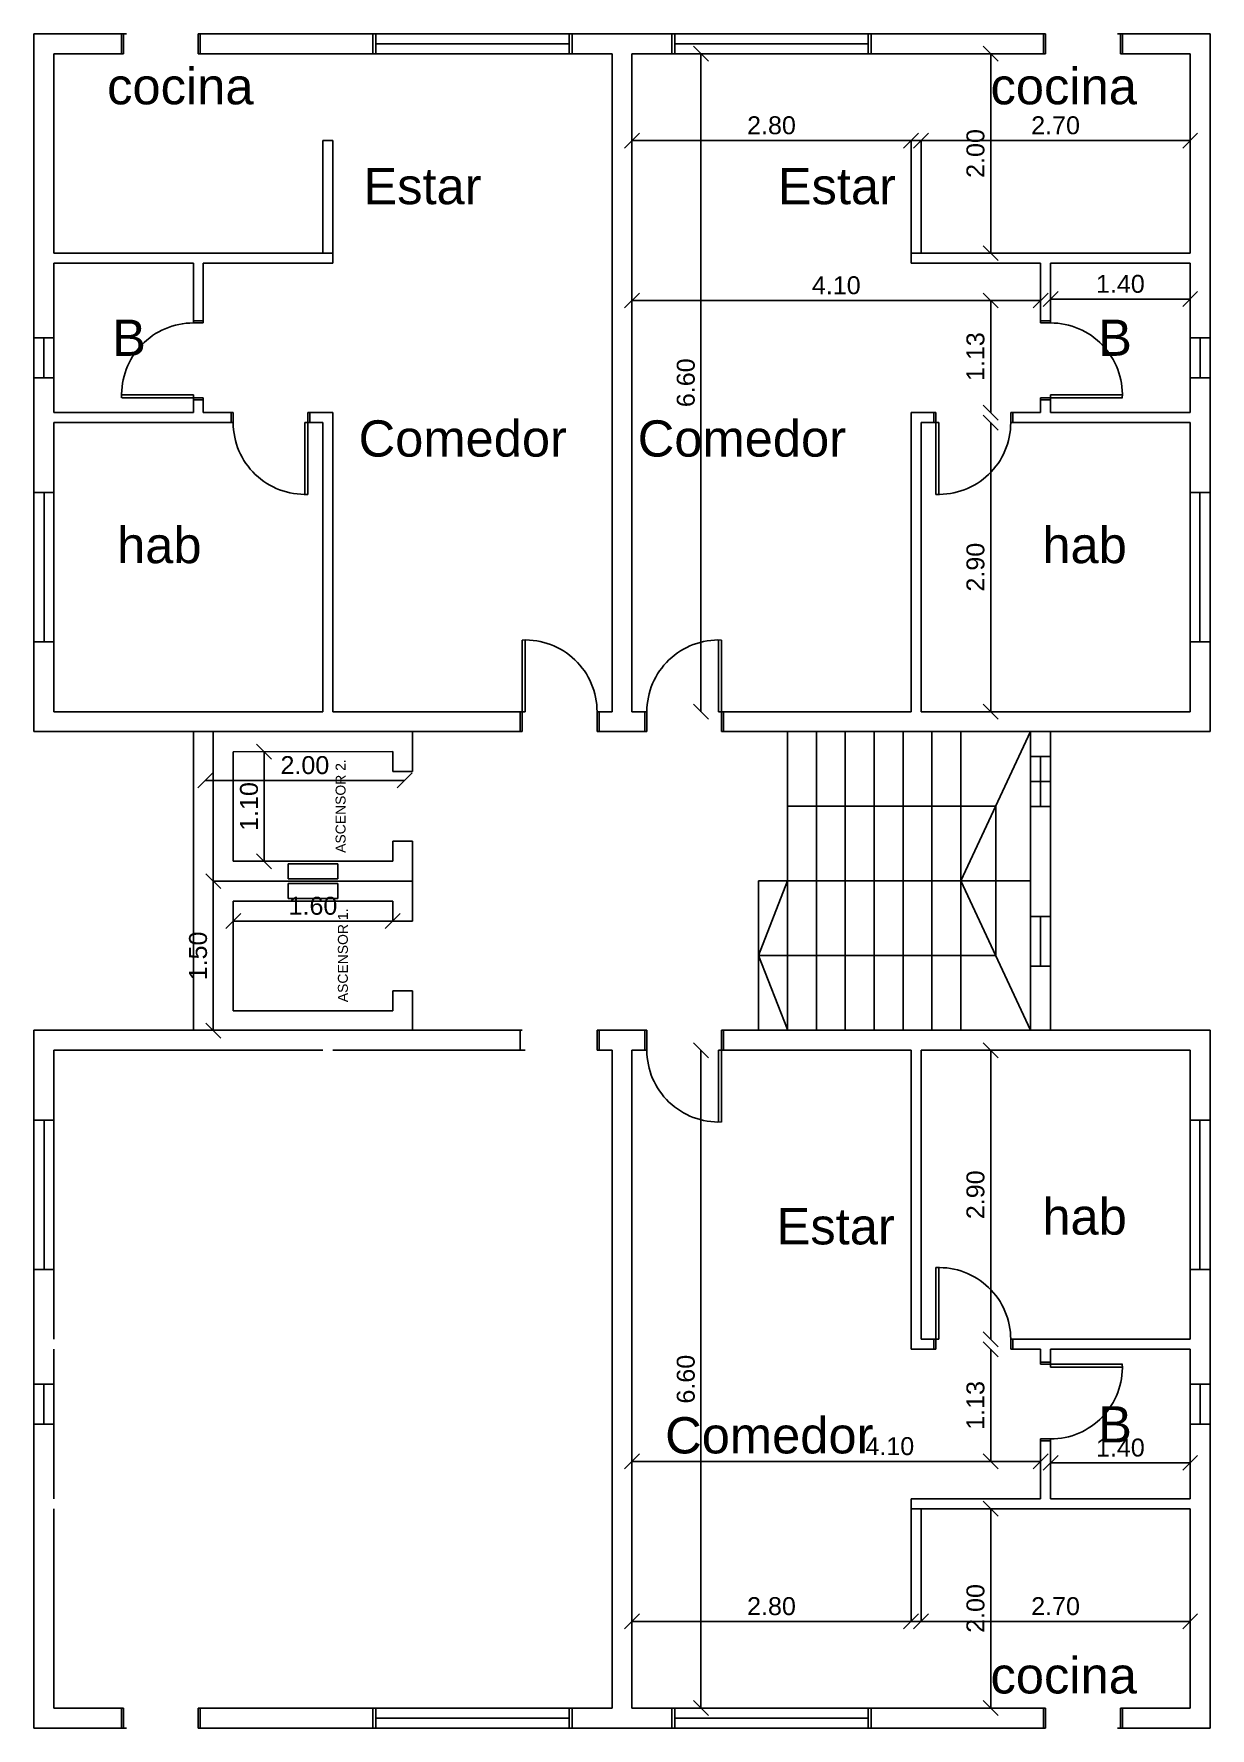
# Model space of a CAD drawing. Header units: millimetres. Extents: x 2359 to 2651, y 2020 to 2122.
# Drawn here: x 2365.4 to 2377.2, y 2047.5 to 2064.5 of the extents above; entities that cross this region are included whole.
import ezdxf

# ---------------------------------------------------------------- set-up
doc = ezdxf.new("R2010")
doc.units = ezdxf.units.MM
doc.layers.get('0').update_dxf_attribs({"color": 4})
doc.styles.get("Standard").update_dxf_attribs({"font": 'arial.ttf'})
doc.dimstyles.new('Para Interiores', dxfattribs={"dimtxt": 0.18, "dimasz": 0.15, "dimexe": 0.18, "dimexo": 0.0625, "dimgap": 0.06, "dimtad": 1, "dimzin": 4, "dimdsep": 46, "dimtxsty": 'Standard', "dimblk": 'OBLIQUE', "dimcen": 1, "dimse1": 1, "dimse2": 1, "dimclrd": 2, "dimadec": 0, "dimazin": 0, "dimtfac": 1, "dimtofl": 0, "dimtmove": 0, "dimatfit": 3, "dimfxl": 1, "dimtolj": 1, "dimtzin": 0, "dimarcsym": 1})

msp = doc.modelspace()

# ---------------------------------------------------------------- texts
at = {"color": 4, "ltscale": 0.05}
for s, insert, char_height, attachment_point in [('cocina', (2366.137, 2064.155), 0.3638, 1), ('\\PEstar', (2369.894, 2062.784), 0.3638, 9), ('\\PEstar', (2374.051, 2062.784), 0.3638, 9), ('B', (2366.187, 2061.632), 0.364, 1), ('B', (2376.418, 2061.632), 0.364, 3), ('Comedor', (2370.75, 2060.252), 0.3638, 9), ('Comedor', (2373.55, 2060.252), 0.3638, 9), ('hab', (2366.237, 2059.552), 0.3638, 1), ('hab', (2376.367, 2059.552), 0.3638, 3), ('hab', (2376.367, 2052.447), 0.3638, 9), ('\\PEstar', (2374.039, 2052.349), 0.3638, 9), ('Comedor', (2373.825, 2050.252), 0.3638, 9), ('B', (2376.418, 2050.367), 0.364, 9), ('cocina', (2376.468, 2047.844), 0.3638, 9)]:
    msp.add_mtext_dynamic_manual_height_columns(s, width=2.58609, gutter_width=12.5, heights=[0], dxfattribs=dict(at, insert=insert, char_height=char_height, attachment_point=attachment_point))
at = {"color": 7, "ltscale": 0.05, "insert": (2376.468, 2064.155), "char_height": 0.3638, "attachment_point": 3}
msp.add_mtext_dynamic_manual_height_columns('cocina', width=2.58609, gutter_width=12.5, heights=[0], dxfattribs=at)
at = {"color": 7, "char_height": 0.1, "attachment_point": 1, "rotation": 90}
for s, insert in [('ASCENSOR 2.', (2368.429, 2056.282)), ('ASCENSOR 1.', (2368.452, 2054.784))]:
    msp.add_mtext_dynamic_manual_height_columns(s, width=6.20163, gutter_width=12.5, heights=[0], dxfattribs=dict(at, insert=insert))

# ---------------------------------------------------------------- blocks, each defined once
blk = doc.blocks.new('_Oblique')
at = {"color": 0, "linetype": 'ByBlock', "lineweight": -2}
blk.add_line((-0.5, -0.5), (0.5, 0.5), dxfattribs=at)
blk = doc.blocks.new('*D156')
at = {"color": 2, "lineweight": -2, "transparency": 16777216}
blk.add_line((2377.002, 2063.428), (2374.302, 2063.428), dxfattribs=at)
at = {"layer": 'Defpoints', "color": 0, "transparency": 16777216}
for p in [(2377.002, 2063.805), (2374.302, 2063.428), (2374.302, 2062.746)]:
    blk.add_point(p, dxfattribs=at)
at = {"color": 2, "lineweight": -2, "transparency": 16777216, "xscale": 0.15, "yscale": 0.15, "zscale": 0.15, "rotation": 180}
blk.add_blockref('_Oblique', (2374.302, 2063.428), dxfattribs=at)
at = {"color": 2, "lineweight": -2, "transparency": 16777216, "xscale": 0.15, "yscale": 0.15, "zscale": 0.15}
blk.add_blockref('_Oblique', (2377.002, 2063.428), dxfattribs=at)
at = {"color": 0, "transparency": 16777216, "insert": (2375.652, 2063.58), "char_height": 0.18, "attachment_point": 5}
blk.add_mtext('\\A1;2.70', dxfattribs=at)
blk = doc.blocks.new('*D149')
at = {"color": 2, "lineweight": -2, "transparency": 16777216}
blk.add_line((2374.202, 2063.428), (2371.402, 2063.428), dxfattribs=at)
at = {"layer": 'Defpoints', "color": 0, "transparency": 16777216}
for p in [(2371.402, 2063.428), (2374.202, 2063.428), (2371.402, 2062.707)]:
    blk.add_point(p, dxfattribs=at)
at = {"color": 2, "lineweight": -2, "transparency": 16777216, "xscale": 0.15, "yscale": 0.15, "zscale": 0.15, "rotation": 180}
blk.add_blockref('_Oblique', (2371.402, 2063.428), dxfattribs=at)
at = {"color": 2, "lineweight": -2, "transparency": 16777216, "xscale": 0.15, "yscale": 0.15, "zscale": 0.15}
blk.add_blockref('_Oblique', (2374.202, 2063.428), dxfattribs=at)
at = {"color": 0, "transparency": 16777216, "insert": (2372.802, 2063.58), "char_height": 0.18, "attachment_point": 5}
blk.add_mtext('\\A1;2.80', dxfattribs=at)
blk = doc.blocks.new('*D158')
at = {"color": 2, "lineweight": -2, "transparency": 16777216}
blk.add_line((2375.001, 2064.298), (2375.001, 2062.298), dxfattribs=at)
at = {"layer": 'Defpoints', "color": 0, "transparency": 16777216}
for p in [(2375.087, 2064.298), (2375.001, 2062.298), (2375.087, 2062.298)]:
    blk.add_point(p, dxfattribs=at)
at = {"color": 2, "lineweight": -2, "transparency": 16777216, "xscale": 0.15, "yscale": 0.15, "zscale": 0.15}
for p, rotation in [((2375.001, 2064.298), 90), ((2375.001, 2062.298), 270)]:
    blk.add_blockref('_Oblique', p, dxfattribs=dict(at, rotation=rotation))
at = {"color": 0, "transparency": 16777216, "insert": (2374.849, 2063.298), "char_height": 0.18, "attachment_point": 5, "rotation": 90}
blk.add_mtext('\\A1;2.00', dxfattribs=at)
blk = doc.blocks.new('*D159')
at = {"color": 2, "lineweight": -2, "transparency": 16777216}
blk.add_line((2375.001, 2061.823), (2375.001, 2060.698), dxfattribs=at)
at = {"layer": 'Defpoints', "color": 0, "transparency": 16777216}
for p in [(2375.001, 2061.823), (2375.001, 2060.698), (2376.568, 2060.698)]:
    blk.add_point(p, dxfattribs=at)
at = {"color": 2, "lineweight": -2, "transparency": 16777216, "xscale": 0.15, "yscale": 0.15, "zscale": 0.15}
for p, rotation in [((2375.001, 2061.823), 90), ((2375.001, 2060.698), 270)]:
    blk.add_blockref('_Oblique', p, dxfattribs=dict(at, rotation=rotation))
at = {"color": 0, "transparency": 16777216, "insert": (2374.849, 2061.26), "char_height": 0.18, "attachment_point": 5, "rotation": 90}
blk.add_mtext('\\A1;1.13', dxfattribs=at)
blk = doc.blocks.new('*D160')
at = {"color": 2, "lineweight": -2, "transparency": 16777216}
blk.add_line((2375.001, 2060.598), (2375.001, 2057.698), dxfattribs=at)
at = {"layer": 'Defpoints', "color": 0, "transparency": 16777216}
for p in [(2375.001, 2060.598), (2375.001, 2057.698), (2376.568, 2057.698)]:
    blk.add_point(p, dxfattribs=at)
at = {"color": 2, "lineweight": -2, "transparency": 16777216, "xscale": 0.15, "yscale": 0.15, "zscale": 0.15}
for p, rotation in [((2375.001, 2060.598), 90), ((2375.001, 2057.698), 270)]:
    blk.add_blockref('_Oblique', p, dxfattribs=dict(at, rotation=rotation))
at = {"color": 0, "transparency": 16777216, "insert": (2374.849, 2059.148), "char_height": 0.18, "attachment_point": 5, "rotation": 90}
blk.add_mtext('\\A1;2.90', dxfattribs=at)
blk = doc.blocks.new('*D161')
at = {"color": 2, "lineweight": -2, "transparency": 16777216}
blk.add_line((2377.002, 2061.837), (2375.602, 2061.837), dxfattribs=at)
at = {"layer": 'Defpoints', "color": 0, "transparency": 16777216}
for p in [(2375.602, 2061.837), (2375.602, 2061.823), (2377.002, 2061.823)]:
    blk.add_point(p, dxfattribs=at)
at = {"color": 2, "lineweight": -2, "transparency": 16777216, "xscale": 0.15, "yscale": 0.15, "zscale": 0.15, "rotation": 180}
blk.add_blockref('_Oblique', (2375.602, 2061.837), dxfattribs=at)
at = {"color": 2, "lineweight": -2, "transparency": 16777216, "xscale": 0.15, "yscale": 0.15, "zscale": 0.15}
blk.add_blockref('_Oblique', (2377.002, 2061.837), dxfattribs=at)
at = {"color": 0, "transparency": 16777216, "insert": (2376.302, 2061.989), "char_height": 0.18, "attachment_point": 5}
blk.add_mtext('\\A1;1.40', dxfattribs=at)
blk = doc.blocks.new('*D150')
at = {"color": 2, "lineweight": -2, "transparency": 16777216}
blk.add_line((2375.502, 2061.823), (2371.402, 2061.823), dxfattribs=at)
at = {"layer": 'Defpoints', "color": 0, "transparency": 16777216}
for p in [(2371.402, 2061.823), (2371.402, 2061.823), (2375.502, 2061.823)]:
    blk.add_point(p, dxfattribs=at)
at = {"color": 2, "lineweight": -2, "transparency": 16777216, "xscale": 0.15, "yscale": 0.15, "zscale": 0.15, "rotation": 180}
blk.add_blockref('_Oblique', (2371.402, 2061.823), dxfattribs=at)
at = {"color": 2, "lineweight": -2, "transparency": 16777216, "xscale": 0.15, "yscale": 0.15, "zscale": 0.15}
blk.add_blockref('_Oblique', (2375.502, 2061.823), dxfattribs=at)
at = {"color": 0, "transparency": 16777216, "insert": (2373.452, 2061.975), "char_height": 0.18, "attachment_point": 5}
blk.add_mtext('\\A1;4.10', dxfattribs=at)
blk = doc.blocks.new('*D162')
at = {"color": 2, "lineweight": -2, "transparency": 16777216}
blk.add_line((2372.094, 2064.298), (2372.094, 2057.698), dxfattribs=at)
at = {"layer": 'Defpoints', "color": 0, "transparency": 16777216}
for p in [(2372.802, 2064.298), (2372.094, 2057.698), (2372.802, 2057.698)]:
    blk.add_point(p, dxfattribs=at)
at = {"color": 2, "lineweight": -2, "transparency": 16777216, "xscale": 0.15, "yscale": 0.15, "zscale": 0.15}
for p, rotation in [((2372.094, 2064.298), 90), ((2372.094, 2057.698), 270)]:
    blk.add_blockref('_Oblique', p, dxfattribs=dict(at, rotation=rotation))
at = {"color": 0, "transparency": 16777216, "insert": (2371.943, 2060.998), "char_height": 0.18, "attachment_point": 5, "rotation": 90}
blk.add_mtext('\\A1;6.60', dxfattribs=at)
blk = doc.blocks.new('*D172')
at = {"color": 2, "lineweight": -2, "transparency": 16777216}
blk.add_line((2377.002, 2048.572), (2374.302, 2048.572), dxfattribs=at)
at = {"layer": 'Defpoints', "color": 0, "transparency": 16777216}
for p in [(2374.302, 2049.253), (2374.302, 2048.572), (2377.002, 2048.194)]:
    blk.add_point(p, dxfattribs=at)
at = {"color": 2, "lineweight": -2, "transparency": 16777216, "xscale": 0.15, "yscale": 0.15, "zscale": 0.15, "rotation": 180}
blk.add_blockref('_Oblique', (2374.302, 2048.572), dxfattribs=at)
at = {"color": 2, "lineweight": -2, "transparency": 16777216, "xscale": 0.15, "yscale": 0.15, "zscale": 0.15}
blk.add_blockref('_Oblique', (2377.002, 2048.572), dxfattribs=at)
at = {"color": 0, "transparency": 16777216, "insert": (2375.652, 2048.724), "char_height": 0.18, "attachment_point": 5}
blk.add_mtext('\\A1;2.70', dxfattribs=at)
blk = doc.blocks.new('*D151')
at = {"color": 2, "lineweight": -2, "transparency": 16777216}
blk.add_line((2374.202, 2048.572), (2371.402, 2048.572), dxfattribs=at)
at = {"layer": 'Defpoints', "color": 0, "transparency": 16777216}
for p in [(2371.402, 2049.293), (2371.402, 2048.572), (2374.202, 2048.572)]:
    blk.add_point(p, dxfattribs=at)
at = {"color": 2, "lineweight": -2, "transparency": 16777216, "xscale": 0.15, "yscale": 0.15, "zscale": 0.15, "rotation": 180}
blk.add_blockref('_Oblique', (2371.402, 2048.572), dxfattribs=at)
at = {"color": 2, "lineweight": -2, "transparency": 16777216, "xscale": 0.15, "yscale": 0.15, "zscale": 0.15}
blk.add_blockref('_Oblique', (2374.202, 2048.572), dxfattribs=at)
at = {"color": 0, "transparency": 16777216, "insert": (2372.802, 2048.724), "char_height": 0.18, "attachment_point": 5}
blk.add_mtext('\\A1;2.80', dxfattribs=at)
blk = doc.blocks.new('*D174')
at = {"color": 2, "lineweight": -2, "transparency": 16777216}
blk.add_line((2375.001, 2047.702), (2375.001, 2049.702), dxfattribs=at)
at = {"layer": 'Defpoints', "color": 0, "transparency": 16777216}
for p in [(2375.001, 2049.702), (2375.087, 2049.702), (2375.087, 2047.702)]:
    blk.add_point(p, dxfattribs=at)
at = {"color": 2, "lineweight": -2, "transparency": 16777216, "xscale": 0.15, "yscale": 0.15, "zscale": 0.15}
for p, rotation in [((2375.001, 2049.702), 90), ((2375.001, 2047.702), 270)]:
    blk.add_blockref('_Oblique', p, dxfattribs=dict(at, rotation=rotation))
at = {"color": 0, "transparency": 16777216, "insert": (2374.849, 2048.702), "char_height": 0.18, "attachment_point": 5, "rotation": 90}
blk.add_mtext('\\A1;2.00', dxfattribs=at)
blk = doc.blocks.new('*D175')
at = {"color": 2, "lineweight": -2, "transparency": 16777216}
blk.add_line((2375.001, 2050.177), (2375.001, 2051.302), dxfattribs=at)
at = {"layer": 'Defpoints', "color": 0, "transparency": 16777216}
for p in [(2375.001, 2051.302), (2376.568, 2051.302), (2375.001, 2050.177)]:
    blk.add_point(p, dxfattribs=at)
at = {"color": 2, "lineweight": -2, "transparency": 16777216, "xscale": 0.15, "yscale": 0.15, "zscale": 0.15}
for p, rotation in [((2375.001, 2051.302), 90), ((2375.001, 2050.177), 270)]:
    blk.add_blockref('_Oblique', p, dxfattribs=dict(at, rotation=rotation))
at = {"color": 0, "transparency": 16777216, "insert": (2374.849, 2050.739), "char_height": 0.18, "attachment_point": 5, "rotation": 90}
blk.add_mtext('\\A1;1.13', dxfattribs=at)
blk = doc.blocks.new('*D176')
at = {"color": 2, "lineweight": -2, "transparency": 16777216}
blk.add_line((2375.001, 2051.402), (2375.001, 2054.302), dxfattribs=at)
at = {"layer": 'Defpoints', "color": 0, "transparency": 16777216}
for p in [(2375.001, 2054.302), (2376.568, 2054.302), (2375.001, 2051.402)]:
    blk.add_point(p, dxfattribs=at)
at = {"color": 2, "lineweight": -2, "transparency": 16777216, "xscale": 0.15, "yscale": 0.15, "zscale": 0.15}
for p, rotation in [((2375.001, 2054.302), 90), ((2375.001, 2051.402), 270)]:
    blk.add_blockref('_Oblique', p, dxfattribs=dict(at, rotation=rotation))
at = {"color": 0, "transparency": 16777216, "insert": (2374.849, 2052.852), "char_height": 0.18, "attachment_point": 5, "rotation": 90}
blk.add_mtext('\\A1;2.90', dxfattribs=at)
blk = doc.blocks.new('*D177')
at = {"color": 2, "lineweight": -2, "transparency": 16777216}
blk.add_line((2377.002, 2050.163), (2375.602, 2050.163), dxfattribs=at)
at = {"layer": 'Defpoints', "color": 0, "transparency": 16777216}
for p in [(2375.602, 2050.177), (2375.602, 2050.163), (2377.002, 2050.177)]:
    blk.add_point(p, dxfattribs=at)
at = {"color": 2, "lineweight": -2, "transparency": 16777216, "xscale": 0.15, "yscale": 0.15, "zscale": 0.15, "rotation": 180}
blk.add_blockref('_Oblique', (2375.602, 2050.163), dxfattribs=at)
at = {"color": 2, "lineweight": -2, "transparency": 16777216, "xscale": 0.15, "yscale": 0.15, "zscale": 0.15}
blk.add_blockref('_Oblique', (2377.002, 2050.163), dxfattribs=at)
at = {"color": 0, "transparency": 16777216, "insert": (2376.302, 2050.315), "char_height": 0.18, "attachment_point": 5}
blk.add_mtext('\\A1;1.40', dxfattribs=at)
blk = doc.blocks.new('*D152')
at = {"color": 2, "lineweight": -2, "transparency": 16777216}
blk.add_line((2375.502, 2050.177), (2371.402, 2050.177), dxfattribs=at)
at = {"layer": 'Defpoints', "color": 0, "transparency": 16777216}
for p in [(2371.402, 2050.177), (2371.402, 2050.177), (2375.502, 2050.177)]:
    blk.add_point(p, dxfattribs=at)
at = {"color": 2, "lineweight": -2, "transparency": 16777216, "xscale": 0.15, "yscale": 0.15, "zscale": 0.15, "rotation": 180}
blk.add_blockref('_Oblique', (2371.402, 2050.177), dxfattribs=at)
at = {"color": 2, "lineweight": -2, "transparency": 16777216, "xscale": 0.15, "yscale": 0.15, "zscale": 0.15}
blk.add_blockref('_Oblique', (2375.502, 2050.177), dxfattribs=at)
at = {"color": 0, "transparency": 16777216, "insert": (2373.989, 2050.329), "char_height": 0.18, "attachment_point": 5}
blk.add_mtext('\\A1;4.10', dxfattribs=at)
blk = doc.blocks.new('*D178')
at = {"color": 2, "lineweight": -2, "transparency": 16777216}
blk.add_line((2372.094, 2047.702), (2372.094, 2054.302), dxfattribs=at)
at = {"layer": 'Defpoints', "color": 0, "transparency": 16777216}
for p in [(2372.094, 2054.302), (2372.802, 2054.302), (2372.802, 2047.702)]:
    blk.add_point(p, dxfattribs=at)
at = {"color": 2, "lineweight": -2, "transparency": 16777216, "xscale": 0.15, "yscale": 0.15, "zscale": 0.15}
for p, rotation in [((2372.094, 2054.302), 90), ((2372.094, 2047.702), 270)]:
    blk.add_blockref('_Oblique', p, dxfattribs=dict(at, rotation=rotation))
at = {"color": 0, "transparency": 16777216, "insert": (2371.943, 2051.002), "char_height": 0.18, "attachment_point": 5, "rotation": 90}
blk.add_mtext('\\A1;6.60', dxfattribs=at)
blk = doc.blocks.new('*D153')
at = {"color": 2, "lineweight": -2, "transparency": 16777216}
blk.add_line((2367.712, 2057.296), (2367.712, 2056.198), dxfattribs=at)
at = {"layer": 'Defpoints', "color": 0, "transparency": 16777216}
for p in [(2368.005, 2057.296), (2367.712, 2056.198), (2368.005, 2056.198)]:
    blk.add_point(p, dxfattribs=at)
at = {"color": 2, "lineweight": -2, "transparency": 16777216, "xscale": 0.15, "yscale": 0.15, "zscale": 0.15}
for p, rotation in [((2367.712, 2057.296), 90), ((2367.712, 2056.198), 270)]:
    blk.add_blockref('_Oblique', p, dxfattribs=dict(at, rotation=rotation))
at = {"color": 0, "transparency": 16777216, "insert": (2367.561, 2056.747), "char_height": 0.18, "attachment_point": 5, "rotation": 90}
blk.add_mtext('\\A1;1.10', dxfattribs=at)
blk = doc.blocks.new('*D179')
at = {"color": 2, "lineweight": -2, "transparency": 16777216}
blk.add_line((2367.202, 2055.998), (2367.202, 2054.498), dxfattribs=at)
at = {"layer": 'Defpoints', "color": 0, "transparency": 16777216}
for p in [(2367.202, 2055.998), (2367.202, 2054.498), (2367.202, 2054.498)]:
    blk.add_point(p, dxfattribs=at)
at = {"color": 2, "lineweight": -2, "transparency": 16777216, "xscale": 0.15, "yscale": 0.15, "zscale": 0.15}
for p, rotation in [((2367.202, 2055.998), 90), ((2367.202, 2054.498), 270)]:
    blk.add_blockref('_Oblique', p, dxfattribs=dict(at, rotation=rotation))
at = {"color": 0, "transparency": 16777216, "insert": (2367.05, 2055.248), "char_height": 0.18, "attachment_point": 5, "rotation": 90}
blk.add_mtext('\\A1;1.50', dxfattribs=at)
blk = doc.blocks.new('*D154')
at = {"color": 2, "lineweight": -2, "transparency": 16777216}
blk.add_line((2367.121, 2057.009), (2369.121, 2057.009), dxfattribs=at)
at = {"layer": 'Defpoints', "color": 0, "transparency": 16777216}
for p in [(2367.121, 2057.309), (2369.121, 2057.309), (2369.121, 2057.009)]:
    blk.add_point(p, dxfattribs=at)
at = {"color": 2, "lineweight": -2, "transparency": 16777216, "xscale": 0.15, "yscale": 0.15, "zscale": 0.15, "rotation": 180}
blk.add_blockref('_Oblique', (2367.121, 2057.009), dxfattribs=at)
at = {"color": 2, "lineweight": -2, "transparency": 16777216, "xscale": 0.15, "yscale": 0.15, "zscale": 0.15}
blk.add_blockref('_Oblique', (2369.121, 2057.009), dxfattribs=at)
at = {"color": 0, "transparency": 16777216, "insert": (2368.121, 2057.161), "char_height": 0.18, "attachment_point": 5}
blk.add_mtext('\\A1;2.00', dxfattribs=at)
blk = doc.blocks.new('*D155')
at = {"color": 2, "lineweight": -2, "transparency": 16777216}
blk.add_line((2367.402, 2055.598), (2369.002, 2055.598), dxfattribs=at)
at = {"layer": 'Defpoints', "color": 0, "transparency": 16777216}
for p in [(2367.402, 2055.598), (2369.002, 2055.598), (2369.002, 2055.598)]:
    blk.add_point(p, dxfattribs=at)
at = {"color": 2, "lineweight": -2, "transparency": 16777216, "xscale": 0.15, "yscale": 0.15, "zscale": 0.15, "rotation": 180}
blk.add_blockref('_Oblique', (2367.402, 2055.598), dxfattribs=at)
at = {"color": 2, "lineweight": -2, "transparency": 16777216, "xscale": 0.15, "yscale": 0.15, "zscale": 0.15}
blk.add_blockref('_Oblique', (2369.002, 2055.598), dxfattribs=at)
at = {"color": 0, "transparency": 16777216, "insert": (2368.202, 2055.75), "char_height": 0.18, "attachment_point": 5}
blk.add_mtext('\\A1;1.60', dxfattribs=at)

# ---------------------------------------------------------------- dimensions: what is measured, and where the dimension line sits
at = {"color": 2}
for base, p1, p2, angle, picture, middle in [((2372.094, 2057.698), (2372.802, 2064.298), (2372.802, 2057.698), 90, '*D162', (2372.094, 2060.998)), ((2371.402, 2050.177), (2375.502, 2050.177), (2371.402, 2050.177), 180, '*D152', (2373.989, 2050.177))]:
    dim = msp.add_linear_dim(base=base, p1=p1, p2=p2, angle=angle, dimstyle='Para Interiores', dxfattribs=at)
    dim.commit()
    dim.dimension.update_dxf_attribs({"geometry": picture, "text_midpoint": middle, "dimtype": 160})
for base, p1, p2, angle, picture, middle in [((2375.001, 2062.298), (2375.087, 2064.298), (2375.087, 2062.298), 90, '*D158', (2374.849, 2063.298)), ((2371.402, 2063.428), (2374.202, 2063.428), (2371.402, 2062.707), 180, '*D149', (2372.802, 2063.58)), ((2371.402, 2061.823), (2375.502, 2061.823), (2371.402, 2061.823), 180, '*D150', (2373.452, 2061.975)), ((2375.602, 2061.837), (2377.002, 2061.823), (2375.602, 2061.823), 180, '*D161', (2376.302, 2061.989)), ((2375.000588225, 2060.697870385), (2375.000588225, 2061.822870385), (2376.56756561, 2060.697870385), 90, '*D159', (2374.848623695, 2061.260370385)), ((2367.712, 2056.198), (2368.005, 2057.296), (2368.005, 2056.198), 90, '*D153', (2367.561, 2056.747)), ((2367.202, 2054.498), (2367.202, 2055.998), (2367.202, 2054.498), 90, '*D179', (2367.05, 2055.248)), ((2375.000588225, 2051.301597275), (2375.000588225, 2050.176597275), (2376.56756561, 2051.301597275), 270, '*D175', (2374.848623695, 2050.739097275)), ((2375.602, 2050.163), (2377.002, 2050.177), (2375.602, 2050.177), 180, '*D177', (2376.302, 2050.315)), ((2375.001, 2049.702), (2375.087, 2047.702), (2375.087, 2049.702), 270, '*D174', (2374.849, 2048.702)), ((2371.402, 2048.572), (2374.202, 2048.572), (2371.402, 2049.293), 180, '*D151', (2372.802, 2048.724))]:
    dim = msp.add_linear_dim(base=base, p1=p1, p2=p2, angle=angle, dimstyle='Para Interiores', dxfattribs=at)
    dim.commit()
    dim.dimension.update_dxf_attribs({"geometry": picture, "text_midpoint": middle})
at = {"color": 4}
for base, p1, p2, angle, picture, middle in [((2374.302, 2063.428), (2377.002, 2063.805), (2374.302, 2062.746), 180, '*D156', (2375.652, 2063.58)), ((2375.001, 2057.698), (2375.001, 2060.598), (2376.568, 2057.698), 90, '*D160', (2374.849, 2059.148)), ((2375.001, 2054.302), (2375.001, 2051.402), (2376.568, 2054.302), 270, '*D176', (2374.849, 2052.852)), ((2374.302, 2048.572), (2377.002, 2048.194), (2374.302, 2049.253), 180, '*D172', (2375.652, 2048.724))]:
    dim = msp.add_linear_dim(base=base, p1=p1, p2=p2, angle=angle, dimstyle='Para Interiores', dxfattribs=at)
    dim.commit()
    dim.dimension.update_dxf_attribs({"geometry": picture, "text_midpoint": middle})
at = {"color": 2}
dim = msp.add_linear_dim(base=(2369.121, 2057.009), p1=(2367.121, 2057.309), p2=(2369.121, 2057.309), dimstyle='Para Interiores', dxfattribs=at)
dim.commit()
dim.dimension.update_dxf_attribs({"geometry": '*D154', "text_midpoint": (2368.121, 2057.009), "dimtype": 160})
dim = msp.add_linear_dim(base=(2369.002, 2055.598), p1=(2367.402, 2055.598), p2=(2369.002, 2055.598), dimstyle='Para Interiores', dxfattribs=at)
dim.commit()
dim.dimension.update_dxf_attribs({"geometry": '*D155', "text_midpoint": (2368.202, 2055.75)})
at = {"color": 4}
dim = msp.add_linear_dim(base=(2372.094, 2054.302), p1=(2372.802, 2047.702), p2=(2372.802, 2054.302), angle=270, dimstyle='Para Interiores', dxfattribs=at)
dim.commit()
dim.dimension.update_dxf_attribs({"geometry": '*D178', "text_midpoint": (2372.094, 2051.002), "dimtype": 160})

# ---------------------------------------------------------------- linework, layer by layer
at = {"color": 4}
for p, q in [((2365.402, 2064.498), (2365.402, 2061.448)), ((2365.402, 2064.498), (2366.332, 2064.498)), ((2368.832, 2064.498), (2367.052, 2064.498)), ((2371.402, 2064.498), (2370.772, 2064.498)), ((2371.202, 2064.498), (2371.832, 2064.498)), ((2373.772, 2064.498), (2375.552, 2064.498)), ((2377.202, 2064.498), (2376.272, 2064.498)), ((2377.202, 2064.498), (2377.202, 2061.448)), ((2365.602, 2064.298), (2365.602, 2062.298)), ((2365.602, 2064.298), (2366.302, 2064.298)), ((2368.402, 2064.298), (2367.052, 2064.298)), ((2368.832, 2064.298), (2368.402, 2064.298)), ((2371.202, 2064.298), (2370.772, 2064.298)), ((2371.202, 2064.298), (2371.202, 2057.698)), ((2371.402, 2064.298), (2371.402, 2057.698)), ((2371.402, 2064.298), (2371.832, 2064.298)), ((2373.772, 2064.298), (2374.202, 2064.298)), ((2374.202, 2064.298), (2375.552, 2064.298)), ((2377.002, 2064.298), (2376.302, 2064.298)), ((2377.002, 2064.298), (2377.002, 2062.298)), ((2368.302, 2063.428), (2368.302, 2062.298)), ((2368.302, 2063.428), (2368.402, 2063.428)), ((2368.402, 2063.428), (2368.402, 2062.198)), ((2374.202, 2063.428), (2374.202, 2062.198)), ((2374.302, 2063.428), (2374.202, 2063.428)), ((2374.302, 2063.428), (2374.302, 2062.298)), ((2368.402, 2062.298), (2365.602, 2062.298)), ((2365.602, 2062.198), (2365.602, 2061.448)), ((2367.002, 2062.198), (2365.602, 2062.198)), ((2367.002, 2062.198), (2367.002, 2061.598)), ((2368.402, 2062.198), (2367.102, 2062.198)), ((2367.102, 2062.198), (2367.102, 2061.598)), ((2374.202, 2062.298), (2377.002, 2062.298)), ((2374.202, 2062.198), (2375.502, 2062.198)), ((2375.502, 2062.198), (2375.502, 2061.598)), ((2375.602, 2062.198), (2377.002, 2062.198)), ((2375.602, 2062.198), (2375.602, 2061.598)), ((2377.002, 2062.198), (2377.002, 2061.448)), ((2365.402, 2061.048), (2365.402, 2059.898)), ((2365.602, 2061.048), (2365.602, 2060.698)), ((2377.002, 2061.048), (2377.002, 2060.698)), ((2377.202, 2061.048), (2377.202, 2059.898)), ((2367.002, 2060.878), (2367.002, 2060.698)), ((2367.102, 2060.848), (2367.102, 2060.698)), ((2375.502, 2060.848), (2375.502, 2060.698)), ((2375.602, 2060.878), (2375.602, 2060.698)), ((2367.002, 2060.698), (2365.602, 2060.698)), ((2367.402, 2060.698), (2367.102, 2060.698)), ((2368.402, 2060.698), (2368.152, 2060.698)), ((2368.402, 2060.698), (2368.402, 2057.698)), ((2374.202, 2060.698), (2374.452, 2060.698)), ((2374.202, 2060.698), (2374.202, 2057.698)), ((2375.202, 2060.698), (2375.502, 2060.698)), ((2375.602, 2060.698), (2377.002, 2060.698)), ((2365.602, 2060.598), (2365.602, 2059.898)), ((2367.402, 2060.598), (2365.602, 2060.598)), ((2368.302, 2060.598), (2368.122, 2060.598)), ((2368.302, 2060.598), (2368.302, 2057.698)), ((2374.302, 2060.598), (2374.302, 2057.698)), ((2374.302, 2060.598), (2374.482, 2060.598)), ((2375.202, 2060.598), (2377.002, 2060.598)), ((2377.002, 2060.598), (2377.002, 2059.898)), ((2365.402, 2058.398), (2365.402, 2057.498)), ((2365.602, 2058.398), (2365.602, 2057.698)), ((2377.002, 2058.398), (2377.002, 2057.698)), ((2377.202, 2058.398), (2377.202, 2057.498)), ((2368.302, 2057.698), (2365.602, 2057.698)), ((2370.332, 2057.698), (2368.402, 2057.698)), ((2371.202, 2057.698), (2371.052, 2057.698)), ((2371.402, 2057.698), (2371.552, 2057.698)), ((2372.272, 2057.698), (2374.202, 2057.698)), ((2374.302, 2057.698), (2377.002, 2057.698)), ((2370.302, 2057.498), (2365.402, 2057.498)), ((2367.002, 2057.498), (2367.002, 2054.498)), ((2367.202, 2057.498), (2367.202, 2055.498)), ((2367.202, 2057.498), (2367.202, 2054.498)), ((2369.202, 2057.098), (2369.202, 2057.498)), ((2371.072, 2057.498), (2371.402, 2057.498)), ((2371.532, 2057.498), (2371.202, 2057.498)), ((2372.302, 2057.498), (2377.202, 2057.498)), ((2375.402, 2057.498), (2375.402, 2054.502)), ((2375.602, 2057.498), (2375.602, 2054.502)), ((2369.003, 2057.298), (2367.402, 2057.296)), ((2367.402, 2057.296), (2367.402, 2056.198)), ((2369.003, 2057.298), (2369.003, 2057.098)), ((2369.202, 2057.098), (2369.003, 2057.098)), ((2369.002, 2056.198), (2369.002, 2056.398)), ((2369.202, 2056.398), (2369.002, 2056.398)), ((2369.202, 2055.598), (2369.202, 2056.398)), ((2367.402, 2056.198), (2369.002, 2056.198)), ((2367.952, 2056.023), (2367.952, 2056.173)), ((2367.952, 2056.173), (2368.452, 2056.173)), ((2368.452, 2056.173), (2368.452, 2056.023)), ((2367.202, 2055.998), (2369.202, 2055.998)), ((2368.452, 2056.023), (2367.952, 2056.023)), ((2367.952, 2055.824), (2367.952, 2055.974)), ((2367.952, 2055.974), (2368.452, 2055.974)), ((2368.452, 2055.974), (2368.452, 2055.824)), ((2372.672, 2056), (2375.402, 2056)), ((2367.402, 2055.798), (2367.402, 2054.698)), ((2367.402, 2055.798), (2369.002, 2055.798)), ((2368.452, 2055.824), (2367.952, 2055.824)), ((2369.002, 2055.598), (2369.002, 2055.798)), ((2369.202, 2055.598), (2369.002, 2055.598)), ((2369.002, 2054.898), (2369.002, 2054.698)), ((2369.202, 2054.898), (2369.002, 2054.898)), ((2369.202, 2054.498), (2369.202, 2054.898)), ((2367.402, 2054.698), (2369.002, 2054.698)), ((2365.402, 2053.602), (2365.402, 2054.502)), ((2370.302, 2054.502), (2365.402, 2054.502)), ((2371.072, 2054.502), (2371.402, 2054.502)), ((2371.532, 2054.502), (2371.202, 2054.502)), ((2372.302, 2054.502), (2377.202, 2054.502)), ((2372.647, 2054.502), (2375.602, 2054.502)), ((2377.202, 2053.602), (2377.202, 2054.502)), ((2365.602, 2053.602), (2365.602, 2054.302)), ((2368.302, 2054.302), (2365.602, 2054.302)), ((2370.332, 2054.302), (2368.402, 2054.302)), ((2371.202, 2054.302), (2371.052, 2054.302)), ((2371.202, 2047.702), (2371.202, 2054.302)), ((2371.402, 2047.702), (2371.402, 2054.302)), ((2371.402, 2054.302), (2371.552, 2054.302)), ((2372.272, 2054.302), (2374.202, 2054.302)), ((2374.202, 2051.302), (2374.202, 2054.302)), ((2374.302, 2054.302), (2377.002, 2054.302)), ((2374.302, 2051.402), (2374.302, 2054.302)), ((2377.002, 2053.602), (2377.002, 2054.302)), ((2365.402, 2050.952), (2365.402, 2052.102)), ((2365.602, 2051.402), (2365.602, 2052.102)), ((2377.002, 2051.402), (2377.002, 2052.102)), ((2377.202, 2050.952), (2377.202, 2052.102)), ((2365.602, 2050.952), (2365.602, 2051.302)), ((2374.202, 2051.302), (2374.452, 2051.302)), ((2374.302, 2051.402), (2374.482, 2051.402)), ((2375.202, 2051.402), (2377.002, 2051.402)), ((2375.202, 2051.302), (2375.502, 2051.302)), ((2375.502, 2051.152), (2375.502, 2051.302)), ((2375.602, 2051.302), (2377.002, 2051.302)), ((2375.602, 2051.152), (2375.602, 2051.302)), ((2377.002, 2050.952), (2377.002, 2051.302)), ((2365.402, 2047.502), (2365.402, 2050.552)), ((2365.602, 2049.802), (2365.602, 2050.552)), ((2377.002, 2049.802), (2377.002, 2050.552)), ((2377.202, 2047.502), (2377.202, 2050.552)), ((2375.502, 2049.802), (2375.502, 2050.402)), ((2375.602, 2049.802), (2375.602, 2050.402)), ((2374.202, 2049.802), (2375.502, 2049.802)), ((2374.202, 2048.572), (2374.202, 2049.802)), ((2375.602, 2049.802), (2377.002, 2049.802)), ((2365.602, 2047.702), (2365.602, 2049.702)), ((2374.202, 2049.702), (2377.002, 2049.702)), ((2374.302, 2048.572), (2374.302, 2049.702)), ((2377.002, 2047.702), (2377.002, 2049.702)), ((2365.602, 2047.702), (2366.302, 2047.702)), ((2368.402, 2047.702), (2367.052, 2047.702)), ((2368.832, 2047.702), (2368.402, 2047.702)), ((2371.202, 2047.702), (2370.772, 2047.702)), ((2371.402, 2047.702), (2371.832, 2047.702)), ((2373.772, 2047.702), (2374.202, 2047.702)), ((2374.202, 2047.702), (2375.552, 2047.702)), ((2377.002, 2047.702), (2376.302, 2047.702)), ((2365.402, 2047.502), (2366.332, 2047.502)), ((2368.832, 2047.502), (2367.052, 2047.502)), ((2371.402, 2047.502), (2370.772, 2047.502)), ((2371.202, 2047.502), (2371.832, 2047.502)), ((2373.772, 2047.502), (2375.552, 2047.502)), ((2377.202, 2047.502), (2376.272, 2047.502))]:
    msp.add_line(p, q, dxfattribs=at)
at = {"color": 7}
for p, q in [((2366.282, 2064.498), (2366.282, 2064.298)), ((2366.302, 2064.498), (2366.302, 2064.298)), ((2367.052, 2064.498), (2367.052, 2064.298)), ((2367.072, 2064.498), (2367.072, 2064.298)), ((2368.802, 2064.298), (2368.802, 2064.498)), ((2368.832, 2064.298), (2368.832, 2064.498)), ((2370.772, 2064.298), (2370.772, 2064.498)), ((2370.802, 2064.298), (2370.802, 2064.498)), ((2371.802, 2064.298), (2371.802, 2064.498)), ((2371.832, 2064.298), (2371.832, 2064.498)), ((2373.772, 2064.298), (2373.772, 2064.498)), ((2373.802, 2064.298), (2373.802, 2064.498)), ((2375.532, 2064.498), (2375.532, 2064.298)), ((2375.552, 2064.498), (2375.552, 2064.298)), ((2376.302, 2064.498), (2376.302, 2064.298)), ((2376.322, 2064.498), (2376.322, 2064.298)), ((2367.102, 2061.618), (2367.002, 2061.618)), ((2367.102, 2061.598), (2367.002, 2061.598)), ((2375.502, 2061.618), (2375.602, 2061.618)), ((2375.502, 2061.598), (2375.602, 2061.598)), ((2365.602, 2061.448), (2365.402, 2061.448)), ((2377.002, 2061.448), (2377.202, 2061.448)), ((2365.602, 2061.048), (2365.402, 2061.048)), ((2377.002, 2061.048), (2377.202, 2061.048)), ((2366.282, 2060.878), (2367.002, 2060.878)), ((2367.102, 2060.848), (2366.283, 2060.848)), ((2367.102, 2060.828), (2367.002, 2060.828)), ((2375.502, 2060.848), (2376.322, 2060.848)), ((2375.502, 2060.828), (2375.602, 2060.828)), ((2376.322, 2060.878), (2375.602, 2060.878)), ((2367.382, 2060.698), (2367.382, 2060.598)), ((2367.402, 2060.698), (2367.402, 2060.598)), ((2368.152, 2060.698), (2368.152, 2059.878)), ((2368.172, 2060.698), (2368.172, 2060.598)), ((2374.432, 2060.698), (2374.432, 2060.598)), ((2374.452, 2060.698), (2374.452, 2059.878)), ((2375.202, 2060.698), (2375.202, 2060.598)), ((2375.222, 2060.698), (2375.222, 2060.598)), ((2368.122, 2059.878), (2368.122, 2060.598)), ((2374.482, 2059.878), (2374.482, 2060.598)), ((2365.602, 2059.898), (2365.402, 2059.898)), ((2377.002, 2059.898), (2377.202, 2059.898)), ((2365.602, 2058.398), (2365.402, 2058.398)), ((2370.302, 2057.498), (2370.302, 2058.417)), ((2370.332, 2058.418), (2370.332, 2057.698)), ((2372.272, 2058.418), (2372.272, 2057.698)), ((2372.302, 2057.498), (2372.302, 2058.417)), ((2377.002, 2058.398), (2377.202, 2058.398)), ((2370.282, 2057.498), (2370.282, 2057.698)), ((2371.052, 2057.498), (2371.052, 2057.698)), ((2371.072, 2057.498), (2371.072, 2057.698)), ((2371.532, 2057.498), (2371.532, 2057.698)), ((2371.552, 2057.498), (2371.552, 2057.698)), ((2372.322, 2057.498), (2372.322, 2057.698)), ((2371.072, 2057.498), (2371.052, 2057.498)), ((2371.532, 2057.498), (2371.552, 2057.498)), ((2370.282, 2054.502), (2370.282, 2054.302)), ((2371.072, 2054.502), (2371.052, 2054.502)), ((2371.052, 2054.502), (2371.052, 2054.302)), ((2371.072, 2054.502), (2371.072, 2054.302)), ((2371.532, 2054.502), (2371.552, 2054.502)), ((2371.532, 2054.502), (2371.532, 2054.302)), ((2371.552, 2054.502), (2371.552, 2054.302)), ((2372.302, 2054.502), (2372.302, 2053.582)), ((2372.322, 2054.502), (2372.322, 2054.302)), ((2372.272, 2053.582), (2372.272, 2054.302)), ((2365.602, 2053.602), (2365.402, 2053.602)), ((2377.002, 2053.602), (2377.202, 2053.602)), ((2365.602, 2052.102), (2365.402, 2052.102)), ((2374.452, 2051.302), (2374.452, 2052.121)), ((2374.482, 2052.122), (2374.482, 2051.402)), ((2377.002, 2052.102), (2377.202, 2052.102)), ((2374.432, 2051.302), (2374.432, 2051.402)), ((2375.202, 2051.302), (2375.202, 2051.402)), ((2375.222, 2051.302), (2375.222, 2051.402)), ((2375.502, 2051.172), (2375.602, 2051.172)), ((2375.502, 2051.152), (2376.322, 2051.152)), ((2375.602, 2051.122), (2375.602, 2051.152)), ((2376.322, 2051.122), (2375.602, 2051.122)), ((2365.602, 2050.952), (2365.402, 2050.952)), ((2377.002, 2050.952), (2377.202, 2050.952)), ((2365.602, 2050.552), (2365.402, 2050.552)), ((2377.002, 2050.552), (2377.202, 2050.552)), ((2375.502, 2050.402), (2375.602, 2050.402)), ((2375.502, 2050.382), (2375.602, 2050.382)), ((2374.302, 2048.572), (2374.202, 2048.572)), ((2366.282, 2047.502), (2366.282, 2047.702)), ((2366.302, 2047.502), (2366.302, 2047.702)), ((2367.052, 2047.502), (2367.052, 2047.702)), ((2367.072, 2047.502), (2367.072, 2047.702)), ((2368.802, 2047.702), (2368.802, 2047.502)), ((2368.832, 2047.702), (2368.832, 2047.502)), ((2370.772, 2047.702), (2370.772, 2047.502)), ((2370.802, 2047.702), (2370.802, 2047.502)), ((2371.802, 2047.702), (2371.802, 2047.502)), ((2371.832, 2047.702), (2371.832, 2047.502)), ((2373.772, 2047.702), (2373.772, 2047.502)), ((2373.802, 2047.702), (2373.802, 2047.502)), ((2375.532, 2047.502), (2375.532, 2047.702)), ((2375.552, 2047.502), (2375.552, 2047.702)), ((2376.302, 2047.502), (2376.302, 2047.702)), ((2376.322, 2047.502), (2376.322, 2047.702))]:
    msp.add_line(p, q, dxfattribs=at)
at = {"color": 102}
for p, q in [((2368.832, 2064.498), (2370.772, 2064.498)), ((2368.832, 2064.398), (2370.772, 2064.398)), ((2373.772, 2064.498), (2371.832, 2064.498)), ((2373.772, 2064.398), (2371.832, 2064.398)), ((2368.832, 2064.298), (2370.772, 2064.298)), ((2373.772, 2064.298), (2371.832, 2064.298)), ((2365.402, 2061.048), (2365.402, 2061.448)), ((2365.502, 2061.048), (2365.502, 2061.448)), ((2365.602, 2061.048), (2365.602, 2061.448)), ((2377.002, 2061.048), (2377.002, 2061.448)), ((2377.102, 2061.048), (2377.102, 2061.448)), ((2377.202, 2061.048), (2377.202, 2061.448)), ((2365.402, 2058.398), (2365.402, 2059.898)), ((2365.505, 2058.398), (2365.505, 2059.898)), ((2365.602, 2058.398), (2365.602, 2059.898)), ((2377.002, 2058.398), (2377.002, 2059.898)), ((2377.1, 2058.398), (2377.1, 2059.898)), ((2377.202, 2058.398), (2377.202, 2059.898)), ((2365.402, 2053.602), (2365.402, 2052.102)), ((2365.505, 2053.602), (2365.505, 2052.102)), ((2365.602, 2053.602), (2365.602, 2052.102)), ((2377.002, 2053.602), (2377.002, 2052.102)), ((2377.1, 2053.602), (2377.1, 2052.102)), ((2377.202, 2053.602), (2377.202, 2052.102)), ((2365.402, 2050.952), (2365.402, 2050.552)), ((2365.502, 2050.952), (2365.502, 2050.552)), ((2365.602, 2050.952), (2365.602, 2050.552)), ((2377.002, 2050.952), (2377.002, 2050.552)), ((2377.102, 2050.952), (2377.102, 2050.552)), ((2377.202, 2050.952), (2377.202, 2050.552)), ((2368.832, 2047.702), (2370.772, 2047.702)), ((2368.832, 2047.602), (2370.772, 2047.602)), ((2373.772, 2047.702), (2371.832, 2047.702)), ((2373.772, 2047.602), (2371.832, 2047.602)), ((2368.832, 2047.502), (2370.772, 2047.502)), ((2373.772, 2047.502), (2371.832, 2047.502))]:
    msp.add_line(p, q, dxfattribs=at)
for p, q in [((2372.962, 2057.498), (2372.962, 2054.502)), ((2373.252, 2057.498), (2373.252, 2054.502)), ((2373.542, 2057.498), (2373.542, 2054.502)), ((2373.832, 2057.498), (2373.832, 2054.502)), ((2374.122, 2057.498), (2374.122, 2054.502)), ((2374.412, 2057.498), (2374.412, 2054.502)), ((2374.702, 2057.498), (2374.702, 2054.502)), ((2374.702, 2056), (2375.402, 2057.498)), ((2372.672, 2056), (2372.672, 2054.502)), ((2374.702, 2056), (2375.402, 2054.502))]:
    msp.add_line(p, q)
at = {"color": 2}
for p, q in [((2375.602, 2057.248), (2375.402, 2057.248)), ((2375.502, 2057.248), (2375.502, 2056.748)), ((2375.602, 2056.998), (2375.402, 2056.998)), ((2375.502, 2056.998), (2375.602, 2056.998)), ((2372.963, 2056.749), (2375.053, 2056.75)), ((2375.053, 2055.251), (2375.052, 2056.75)), ((2375.602, 2056.748), (2375.402, 2056.748)), ((2375.602, 2056.498), (2375.602, 2056.498)), ((2375.602, 2056.498), (2375.602, 2056.498)), ((2372.672, 2055.251), (2372.962, 2056)), ((2375.602, 2055.645), (2375.402, 2055.645)), ((2375.502, 2055.645), (2375.502, 2055.145)), ((2372.672, 2055.251), (2375.053, 2055.251)), ((2372.672, 2055.251), (2372.962, 2054.509)), ((2375.602, 2055.145), (2375.402, 2055.145))]:
    msp.add_line(p, q, dxfattribs=at)
at = {"color": 7}
for centre, start, end in [((2367.002, 2060.878), 90, 182.388), ((2375.602, 2060.878), 357.612, 90), ((2368.122, 2060.598), 180, 272.388), ((2374.482, 2060.598), 267.612, 0), ((2370.332, 2057.698), 0, 92.388), ((2372.272, 2057.698), 87.612, 180), ((2372.272, 2054.302), 180, 272.388), ((2374.482, 2051.402), 0, 92.388), ((2375.602, 2051.122), 270, 2.388)]:
    msp.add_arc(centre, 0.72, start, end, dxfattribs=at)

msp.set_redraw_order([(e.dxf.handle, doc.entitydb.next_handle()) for e in msp.query("TEXT MTEXT ATTDEF DIMENSION ARC_DIMENSION")])  # texts and dimensions are drawn at this point

doc.saveas('drawing.dxf')
